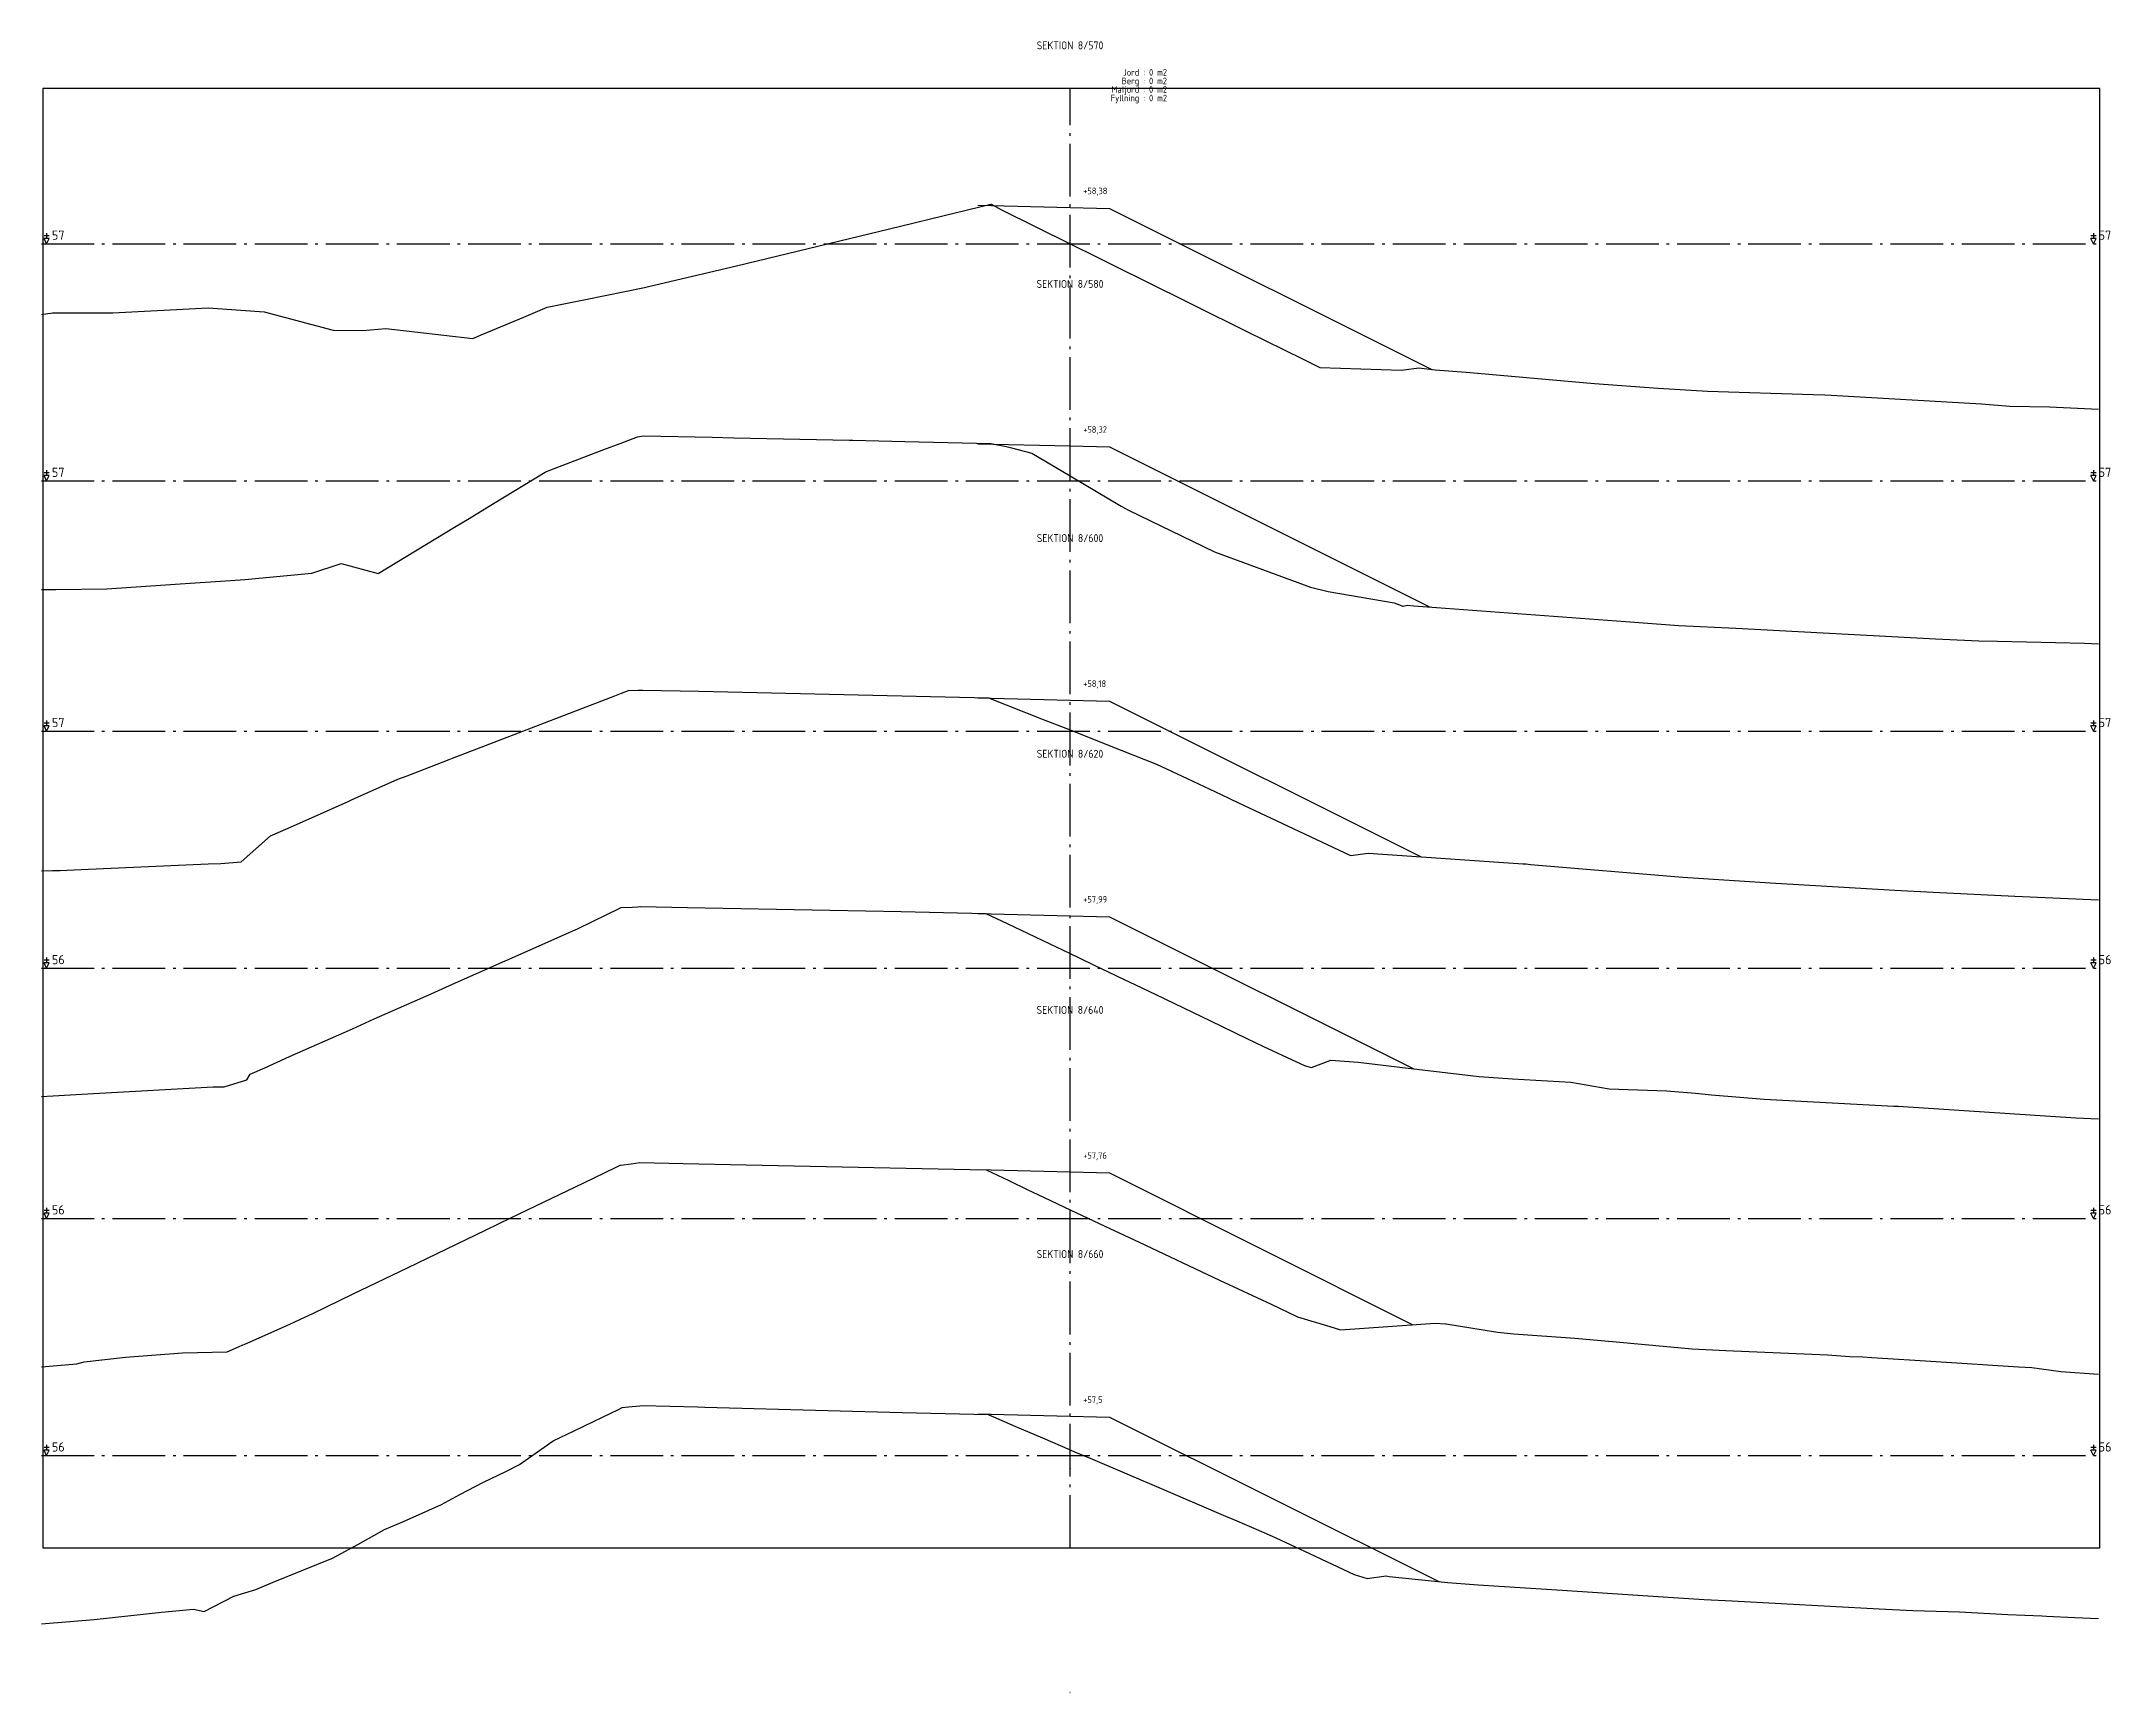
# Model space of a CAD drawing. Header units: metres. Extents: x 164066 to 165347, y 6228109 to 6230364.
# Drawn here: x 164065.9 to 164144.4, y 6229078.7 to 6229141.3 of the extents above; entities that cross this region are included whole.
import ezdxf
from ezdxf.enums import TextEntityAlignment as Align

# ---------------------------------------------------------------- set-up
doc = ezdxf.new("R2010")
doc.units = ezdxf.units.M
doc.header["$LTSCALE"] = 0.1
doc.linetypes.add('CENTRUMLINJE', pattern=[27, 20, -3, 1, -3])
for name, color, linetype in [('M-000', 7, 'Continuous'), ('M-372A', 3, 'Continuous'), ('M-374C', 6, 'Continuous'), ('M-378A', 7, 'CENTRUMLINJE'), ('M-378AT', 4, 'Continuous'), ('M-378B', 4, 'CENTRUMLINJE'), ('M-378BT', 4, 'Continuous'), ('M-378CT', 4, 'Continuous'), ('T19202X', 4, 'Continuous')]:
    doc.layers.add(name, color=color, linetype=linetype)
doc.styles.add('ISO35', font='ISO3098', dxfattribs={"height": 3.5})
doc.styles.add('P_ISO_25', font='ISO', dxfattribs={"height": 2.5})
doc.styles.add('P_ISO_30', font='ISO', dxfattribs={"height": 3})

msp = doc.modelspace()

# ---------------------------------------------------------------- texts
at = {"layer": 'M-378AT', "style": 'ISO35'}
for s, p in [('57', (164066.294, 6229133.804)), ('57', (164143.994, 6229133.804)), ('57', (164066.294, 6229124.804)), ('57', (164143.994, 6229124.804)), ('57', (164066.294, 6229115.304)), ('57', (164143.994, 6229115.304)), ('56', (164066.294, 6229106.304)), ('56', (164143.994, 6229106.304)), ('56', (164066.294, 6229096.804)), ('56', (164143.994, 6229096.804)), ('56', (164066.294, 6229087.804)), ('56', (164143.994, 6229087.804))]:
    msp.add_text(s, height=0.35, dxfattribs=at).set_placement(p)
at = {"layer": 'M-378BT', "style": 'P_ISO_30'}
for s, p in [('SEKTION 8/570', (164104.944, 6229141.036)), ('SEKTION 8/580', (164104.944, 6229131.978)), ('SEKTION 8/600', (164104.944, 6229122.331)), ('SEKTION 8/620', (164104.944, 6229114.145)), ('SEKTION 8/640', (164104.944, 6229104.419)), ('SEKTION 8/660', (164104.944, 6229095.152))]:
    msp.add_text(s, height=0.3, dxfattribs=at).set_placement(p, align=Align.CENTER)
at = {"layer": 'M-378BT', "style": 'P_ISO_25'}
for s, p in [('+58,38', (164105.444, 6229135.536)), ('+58,32', (164105.444, 6229126.478)), ('+58,18', (164105.444, 6229116.831)), ('+57,99', (164105.444, 6229108.645)), ('+57,76', (164105.444, 6229098.919)), ('+57,5', (164105.444, 6229089.652))]:
    msp.add_text(s, height=0.25, dxfattribs=at).set_placement(p)
at = {"layer": 'M-378CT', "color": 2, "style": 'P_ISO_25'}
for s, p in [('Jord : ', (164107.944, 6229140.036)), ('Matjord : ', (164107.944, 6229139.386)), ('Berg : ', (164107.944, 6229139.711)), ('Fyllning : ', (164107.944, 6229139.061))]:
    msp.add_text(s, height=0.25, dxfattribs=at).set_placement(p, align=Align.RIGHT)
for p in [(164107.944, 6229140.036), (164107.944, 6229139.711), (164107.944, 6229139.386), (164107.944, 6229139.061)]:
    msp.add_text('0 m2', height=0.25, dxfattribs=at).set_placement(p)

# ---------------------------------------------------------------- linework, layer by layer
at = {"layer": 'M-000'}
msp.add_lwpolyline([(164065.944, 6229084.154), (164144.044, 6229084.154), (164144.044, 6229139.554), (164065.944, 6229139.554), (164065.944, 6229084.154)], dxfattribs=at)
at = {"layer": 'M-372A', "color": 3, "linetype": 'Continuous'}
for points in [[(164065.894, 6229130.965), (164066.144, 6229131.004), (164066.252, 6229131.022), (164066.31, 6229131.026), (164068.603, 6229131.036), (164072.224, 6229131.219), (164074.355, 6229131.074), (164076.971, 6229130.37), (164078.095, 6229130.362), (164078.972, 6229130.442), (164082.279, 6229130.059), (164082.659, 6229130.219), (164084.213, 6229130.873), (164085.101, 6229131.247), (164086.547, 6229131.542), (164088.785, 6229131.999), (164088.941, 6229132.035), (164092.287, 6229132.819), (164098.514, 6229134.325), (164100.166, 6229134.724), (164101.942, 6229135.154), (164101.943, 6229135.154), (164101.945, 6229135.154), (164102.251, 6229134.99), (164102.347, 6229134.938), (164104.944, 6229133.652), (164105.979, 6229133.14), (164106.836, 6229132.715), (164107.683, 6229132.296), (164111.627, 6229130.342), (164113.791, 6229129.271), (164114.078, 6229129.129), (164114.432, 6229128.954), (164114.437, 6229128.951), (164117.525, 6229128.85), (164118.182, 6229128.941), (164118.807, 6229128.866), (164119.989, 6229128.786), (164124.86, 6229128.353), (164127.27, 6229128.177), (164129.148, 6229128.062), (164133.159, 6229127.934), (164133.605, 6229127.917), (164133.836, 6229127.909), (164139.546, 6229127.583), (164140.621, 6229127.493), (164142.124, 6229127.462), (164143.994, 6229127.379)], [(164065.894, 6229120.529), (164066.444, 6229120.53), (164068.384, 6229120.555), (164071.169, 6229120.74), (164073.068, 6229120.867), (164073.617, 6229120.913), (164076.159, 6229121.146), (164077.27, 6229121.519), (164078.679, 6229121.138), (164081.583, 6229122.896), (164082.133, 6229123.229), (164083.057, 6229123.788), (164085.022, 6229124.978), (164085.071, 6229125.008), (164087.252, 6229125.843), (164087.866, 6229126.078), (164088.52, 6229126.328), (164088.672, 6229126.355), (164088.765, 6229126.357), (164091.365, 6229126.306), (164092.184, 6229126.289), (164096.568, 6229126.202), (164096.693, 6229126.199), (164098.67, 6229126.152), (164101.938, 6229126.075), (164102.524, 6229125.961), (164102.728, 6229125.905), (164103.496, 6229125.702), (164104.944, 6229124.843), (164106.891, 6229123.688), (164107.158, 6229123.542), (164110.408, 6229121.973), (164110.427, 6229121.964), (164114.072, 6229120.617), (164114.748, 6229120.457), (164117.245, 6229120.026), (164117.582, 6229119.902), (164117.59, 6229119.898), (164117.753, 6229119.935), (164117.998, 6229119.91), (164118.863, 6229119.849), (164126.028, 6229119.309), (164128.061, 6229119.169), (164130.221, 6229119.059), (164137.803, 6229118.659), (164139.451, 6229118.575), (164140.149, 6229118.563), (164143.457, 6229118.488), (164143.994, 6229118.469)], [(164065.894, 6229109.853), (164066.322, 6229109.861), (164066.606, 6229109.866), (164067.403, 6229109.899), (164072.23, 6229110.121), (164072.701, 6229110.132), (164073.479, 6229110.195), (164074.595, 6229111.179), (164075.262, 6229111.475), (164077.511, 6229112.474), (164077.671, 6229112.545), (164077.914, 6229112.653), (164079.43, 6229113.326), (164079.777, 6229113.459), (164081.371, 6229114.073), (164081.496, 6229114.121), (164082.916, 6229114.668), (164087.67, 6229116.498), (164087.922, 6229116.595), (164088.188, 6229116.698), (164088.545, 6229116.705), (164088.729, 6229116.713), (164090.858, 6229116.671), (164092.515, 6229116.638), (164101.85, 6229116.417), (164102.523, 6229116.152), (164103.928, 6229115.598), (164104.944, 6229115.197), (164106.299, 6229114.662), (164106.908, 6229114.422), (164108.232, 6229113.899), (164109.392, 6229113.353), (164110.684, 6229112.744), (164111.346, 6229112.432), (164112.764, 6229111.764), (164113.435, 6229111.448), (164114.915, 6229110.75), (164115.587, 6229110.433), (164116.263, 6229110.514), (164121.962, 6229110.133), (164122.13, 6229110.118), (164122.259, 6229110.11), (164122.421, 6229110.095), (164128.205, 6229109.615), (164131.524, 6229109.393), (164136.255, 6229109.115), (164137.715, 6229109.04), (164140.812, 6229108.893), (164143.994, 6229108.749)], [(164065.894, 6229101.282), (164067.876, 6229101.391), (164072.413, 6229101.648), (164072.831, 6229101.655), (164073.693, 6229101.911), (164073.825, 6229102.134), (164074.372, 6229102.377), (164075.317, 6229102.797), (164077.699, 6229103.855), (164078.532, 6229104.225), (164080.69, 6229105.184), (164081.383, 6229105.492), (164083.499, 6229106.432), (164083.561, 6229106.46), (164086.158, 6229107.613), (164086.241, 6229107.653), (164087.385, 6229108.205), (164087.772, 6229108.391), (164087.908, 6229108.456), (164088.317, 6229108.475), (164088.534, 6229108.484), (164088.64, 6229108.499), (164090.426, 6229108.463), (164095.825, 6229108.356), (164098.54, 6229108.302), (164101.754, 6229108.235), (164102.563, 6229107.847), (164102.822, 6229107.723), (164104.944, 6229106.706), (164105.287, 6229106.542), (164105.883, 6229106.256), (164106.653, 6229105.888), (164106.762, 6229105.836), (164107.428, 6229105.517), (164108.196, 6229105.149), (164110.273, 6229104.153), (164111.661, 6229103.489), (164112.29, 6229103.187), (164113.538, 6229102.601), (164113.846, 6229102.456), (164113.921, 6229102.433), (164114.105, 6229102.378), (164114.845, 6229102.667), (164115.886, 6229102.587), (164117.786, 6229102.357), (164120.471, 6229102.044), (164121.739, 6229101.955), (164123.958, 6229101.823), (164125.412, 6229101.576), (164127.589, 6229101.494), (164128.69, 6229101.415), (164129.295, 6229101.344), (164131.294, 6229101.184), (164136.218, 6229100.921), (164136.276, 6229100.919), (164136.334, 6229100.914), (164136.379, 6229100.912), (164143.132, 6229100.472), (164143.994, 6229100.432)], [(164065.894, 6229091.02), (164067.243, 6229091.131), (164067.518, 6229091.207), (164069.084, 6229091.387), (164071.246, 6229091.553), (164072.953, 6229091.589), (164073.383, 6229091.779), (164073.544, 6229091.851), (164073.59, 6229091.872), (164075.215, 6229092.594), (164075.489, 6229092.715), (164075.737, 6229092.826), (164076.194, 6229093.046), (164077.732, 6229093.787), (164079.792, 6229094.78), (164081.657, 6229095.679), (164082.783, 6229096.221), (164083.717, 6229096.671), (164084.664, 6229097.128), (164086.489, 6229098.007), (164086.876, 6229098.193), (164087.742, 6229098.61), (164087.871, 6229098.672), (164087.889, 6229098.674), (164088.28, 6229098.727), (164088.611, 6229098.772), (164090.264, 6229098.737), (164092.644, 6229098.687), (164101.76, 6229098.497), (164102.615, 6229098.088), (164103.345, 6229097.738), (164103.719, 6229097.559), (164104.944, 6229096.983), (164106.478, 6229096.262), (164106.617, 6229096.197), (164107.567, 6229095.75), (164110.623, 6229094.314), (164112.577, 6229093.396), (164113.583, 6229092.924), (164114.808, 6229092.554), (164115.218, 6229092.431), (164118.808, 6229092.679), (164119.195, 6229092.659), (164119.228, 6229092.657), (164121.175, 6229092.331), (164121.794, 6229092.274), (164124.104, 6229092.104), (164125.682, 6229091.966), (164128.565, 6229091.702), (164129.838, 6229091.644), (164133.702, 6229091.472), (164134.545, 6229091.417), (164135.043, 6229091.397), (164135.382, 6229091.373), (164137.822, 6229091.229), (164140.955, 6229091.015), (164141.459, 6229090.989), (164142.563, 6229090.844), (164143.994, 6229090.748)], [(164065.894, 6229081.269), (164067.9, 6229081.434), (164070.451, 6229081.702), (164071.664, 6229081.825), (164072.073, 6229081.736), (164073.197, 6229082.311), (164074.038, 6229082.574), (164074.691, 6229082.849), (164076.944, 6229083.758), (164077.912, 6229084.278), (164078.923, 6229084.851), (164079.637, 6229085.144), (164079.646, 6229085.148), (164081.083, 6229085.795), (164081.78, 6229086.173), (164082.678, 6229086.637), (164083.546, 6229087.055), (164084.048, 6229087.308), (164085.318, 6229088.21), (164086.119, 6229088.596), (164086.851, 6229088.949), (164087.799, 6229089.405), (164087.946, 6229089.476), (164088.183, 6229089.497), (164088.61, 6229089.534), (164088.702, 6229089.547), (164090.796, 6229089.503), (164091.077, 6229089.495), (164095.747, 6229089.369), (164098.576, 6229089.293), (164101.831, 6229089.205), (164102.845, 6229088.772), (164103.895, 6229088.323), (164104.944, 6229087.875), (164105.12, 6229087.8), (164105.794, 6229087.512), (164108.576, 6229086.325), (164110.844, 6229085.356), (164111.129, 6229085.234), (164111.188, 6229085.209), (164112.392, 6229084.695), (164112.758, 6229084.524), (164113.84, 6229084.018), (164115.728, 6229083.135), (164116.23, 6229082.984), (164116.949, 6229083.084), (164117.061, 6229083.066), (164119.287, 6229082.829), (164120.434, 6229082.748), (164123.629, 6229082.544), (164127.655, 6229082.28), (164129.017, 6229082.192), (164130.08, 6229082.135), (164135.656, 6229081.834), (164136.934, 6229081.775), (164138.714, 6229081.715), (164140.547, 6229081.616), (164141.834, 6229081.569), (164142.014, 6229081.559), (164143.086, 6229081.51), (164143.994, 6229081.471)]]:
    msp.add_lwpolyline(points, dxfattribs=at)
at = {"layer": 'M-374C', "color": 6, "linetype": 'Continuous'}
for points in [[(164101.444, 6229135.123), (164104.944, 6229135.036), (164105.944, 6229135.011), (164106.444, 6229134.998), (164118.677, 6229128.882)], [(164101.444, 6229126.065), (164104.944, 6229125.978), (164105.944, 6229125.953), (164106.444, 6229125.94), (164118.587, 6229119.869)], [(164101.444, 6229116.419), (164104.944, 6229116.331), (164105.944, 6229116.306), (164106.444, 6229116.294), (164118.272, 6229110.38)], [(164101.444, 6229108.232), (164104.944, 6229108.145), (164105.944, 6229108.12), (164106.444, 6229108.107), (164117.992, 6229102.333)], [(164101.444, 6229098.506), (164104.944, 6229098.419), (164105.944, 6229098.394), (164106.444, 6229098.381), (164117.964, 6229092.621)], [(164101.444, 6229089.24), (164104.944, 6229089.152), (164105.944, 6229089.127), (164106.444, 6229089.115), (164118.941, 6229082.866)]]:
    msp.add_lwpolyline(points, dxfattribs=at)
at = {"layer": 'M-378A'}
for p, q in [((164065.894, 6229133.654), (164143.994, 6229133.654)), ((164065.894, 6229124.654), (164143.994, 6229124.654)), ((164065.894, 6229115.154), (164143.994, 6229115.154)), ((164065.894, 6229106.154), (164143.994, 6229106.154)), ((164065.894, 6229096.654), (164143.994, 6229096.654)), ((164065.894, 6229087.654), (164143.994, 6229087.654))]:
    msp.add_line(p, q, dxfattribs=at)
at = {"layer": 'M-378AT'}
for p, q in [((164066.094, 6229134.054), (164066.094, 6229133.854)), ((164143.794, 6229134.054), (164143.794, 6229133.854)), ((164066.194, 6229133.954), (164065.994, 6229133.954)), ((164066.094, 6229133.654), (164065.994, 6229133.854)), ((164066.194, 6229133.854), (164065.994, 6229133.854)), ((164066.094, 6229133.654), (164066.194, 6229133.854)), ((164143.894, 6229133.954), (164143.694, 6229133.954)), ((164143.794, 6229133.654), (164143.694, 6229133.854)), ((164143.894, 6229133.854), (164143.694, 6229133.854)), ((164143.794, 6229133.654), (164143.894, 6229133.854)), ((164066.194, 6229124.954), (164065.994, 6229124.954)), ((164066.094, 6229124.654), (164065.994, 6229124.854)), ((164066.194, 6229124.854), (164065.994, 6229124.854)), ((164066.094, 6229125.054), (164066.094, 6229124.854)), ((164066.094, 6229124.654), (164066.194, 6229124.854)), ((164143.894, 6229124.954), (164143.694, 6229124.954)), ((164143.794, 6229124.654), (164143.694, 6229124.854)), ((164143.894, 6229124.854), (164143.694, 6229124.854)), ((164143.794, 6229125.054), (164143.794, 6229124.854)), ((164143.794, 6229124.654), (164143.894, 6229124.854)), ((164066.194, 6229115.454), (164065.994, 6229115.454)), ((164066.094, 6229115.154), (164065.994, 6229115.354)), ((164066.194, 6229115.354), (164065.994, 6229115.354)), ((164066.094, 6229115.554), (164066.094, 6229115.354)), ((164066.094, 6229115.154), (164066.194, 6229115.354)), ((164143.894, 6229115.454), (164143.694, 6229115.454)), ((164143.794, 6229115.154), (164143.694, 6229115.354)), ((164143.894, 6229115.354), (164143.694, 6229115.354)), ((164143.794, 6229115.554), (164143.794, 6229115.354)), ((164143.794, 6229115.154), (164143.894, 6229115.354)), ((164066.094, 6229106.554), (164066.094, 6229106.354)), ((164143.794, 6229106.554), (164143.794, 6229106.354)), ((164066.194, 6229106.454), (164065.994, 6229106.454)), ((164066.094, 6229106.154), (164065.994, 6229106.354)), ((164066.194, 6229106.354), (164065.994, 6229106.354)), ((164066.094, 6229106.154), (164066.194, 6229106.354)), ((164143.894, 6229106.454), (164143.694, 6229106.454)), ((164143.794, 6229106.154), (164143.694, 6229106.354)), ((164143.894, 6229106.354), (164143.694, 6229106.354)), ((164143.794, 6229106.154), (164143.894, 6229106.354)), ((164066.194, 6229096.954), (164065.994, 6229096.954)), ((164066.094, 6229096.654), (164065.994, 6229096.854)), ((164066.194, 6229096.854), (164065.994, 6229096.854)), ((164066.094, 6229097.054), (164066.094, 6229096.854)), ((164066.094, 6229096.654), (164066.194, 6229096.854)), ((164143.894, 6229096.954), (164143.694, 6229096.954)), ((164143.794, 6229096.654), (164143.694, 6229096.854)), ((164143.894, 6229096.854), (164143.694, 6229096.854)), ((164143.794, 6229097.054), (164143.794, 6229096.854)), ((164143.794, 6229096.654), (164143.894, 6229096.854)), ((164066.194, 6229087.954), (164065.994, 6229087.954)), ((164066.094, 6229087.654), (164065.994, 6229087.854)), ((164066.194, 6229087.854), (164065.994, 6229087.854)), ((164066.094, 6229088.054), (164066.094, 6229087.854)), ((164066.094, 6229087.654), (164066.194, 6229087.854)), ((164143.894, 6229087.954), (164143.694, 6229087.954)), ((164143.794, 6229087.654), (164143.694, 6229087.854)), ((164143.894, 6229087.854), (164143.694, 6229087.854)), ((164143.794, 6229088.054), (164143.794, 6229087.854)), ((164143.794, 6229087.654), (164143.894, 6229087.854))]:
    msp.add_line(p, q, dxfattribs=at)
at = {"layer": 'M-378B', "linetype": 'CENTRUMLINJE'}
msp.add_line((164104.944, 6229084.154), (164104.944, 6229139.554), dxfattribs=at)
at = {"layer": 'T19202X'}
for centre in [(164104.944, 6229123.654), (164104.944, 6229114.154), (164104.944, 6229104.654), (164104.944, 6229096.654), (164104.944, 6229087.154), (164104.944, 6229078.654)]:
    msp.add_circle(centre, 0.001, dxfattribs=at)

msp.set_redraw_order([(e.dxf.handle, doc.entitydb.next_handle()) for e in msp.query("TEXT MTEXT ATTDEF DIMENSION ARC_DIMENSION")])  # texts and dimensions are drawn at this point

doc.saveas('drawing.dxf')
